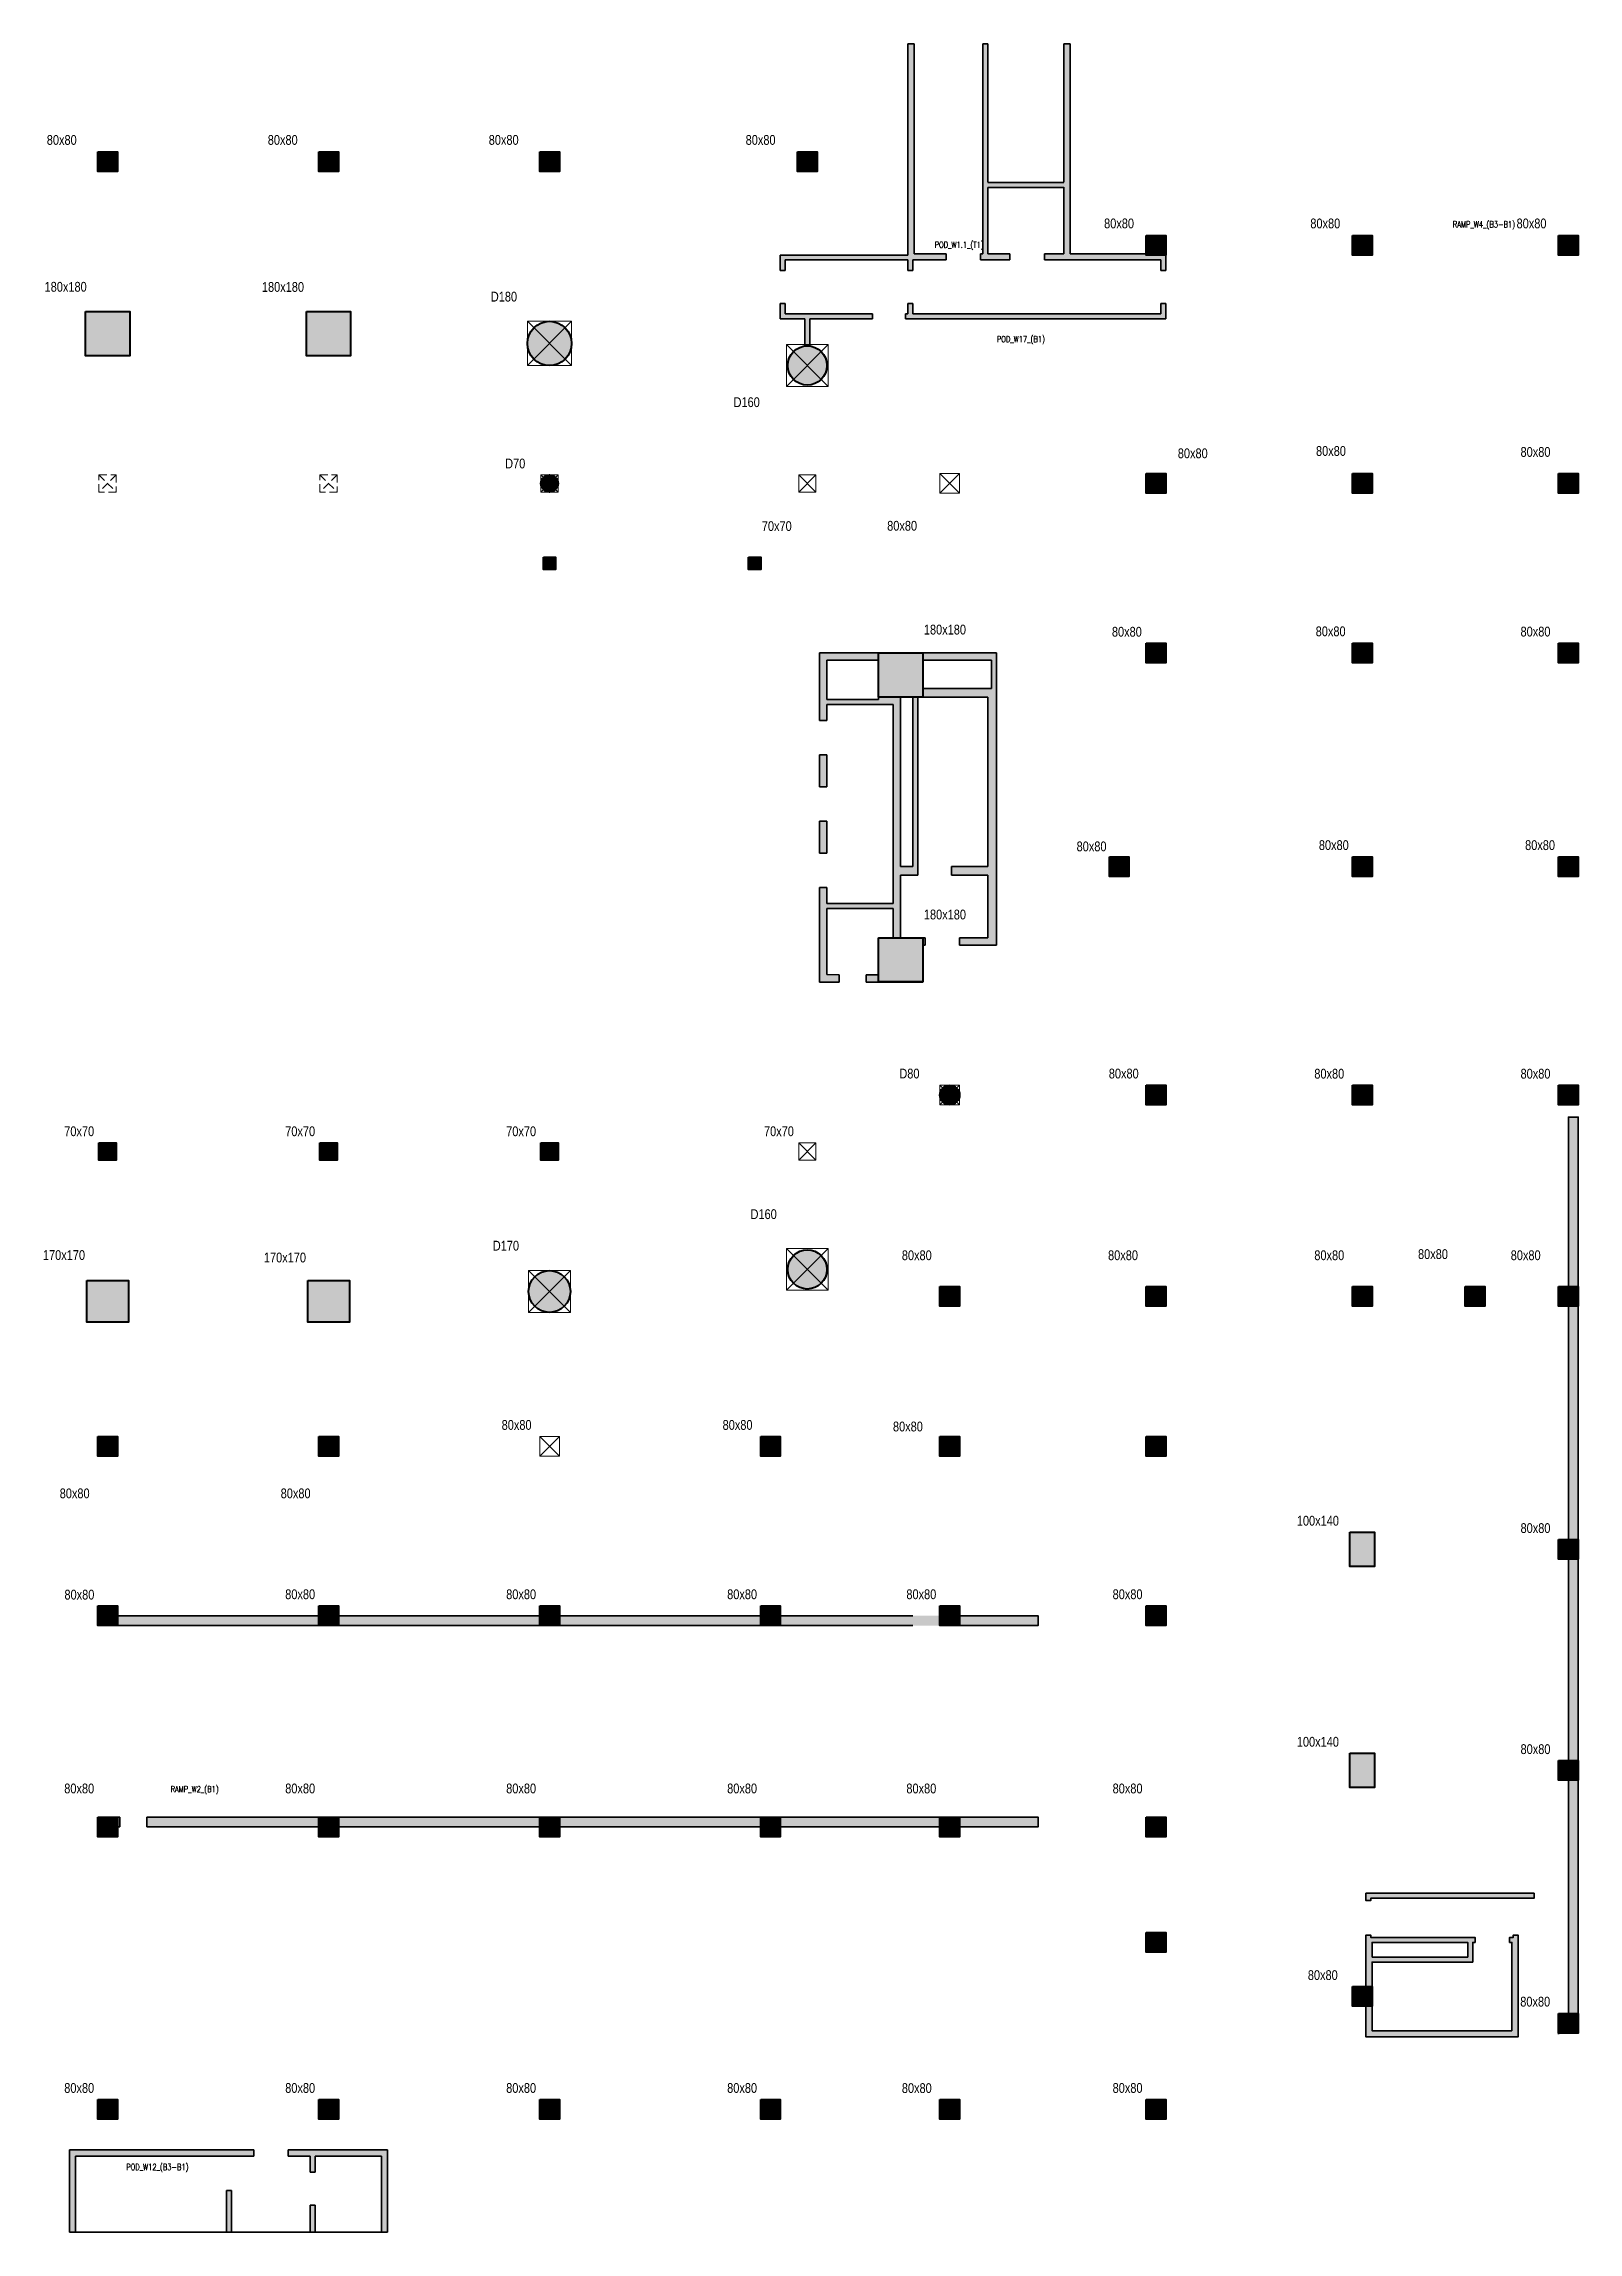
# Model space of a CAD drawing. Header units: millimetres. Extents: x -35878 to 217000, y -30975 to 89500.
# Drawn here: x 52100 to 114600, y 400 to 89500 of the extents above; entities that cross this region are included whole.
import ezdxf
from ezdxf.enums import TextEntityAlignment as Align

# ---------------------------------------------------------------- set-up
doc = ezdxf.new("R2010")
doc.units = ezdxf.units.MM
doc.linetypes.add('HIDDEN2', pattern=[4.7625, 3.175, -1.5875])
doc.layers.get('0').update_dxf_attribs({"lineweight": 20})
doc.layers.get('Defpoints').update_dxf_attribs({"color": 151, "lineweight": 9})
doc.layers.add('NDC. KT Dam', color=32, linetype='Continuous', plot=False)
for name, color, linetype, lineweight in [('NDC_S_BEAM', 3, 'HIDDEN2', 20), ('NDC_S_HATCH COLUMN AND WALL', 251, 'Continuous', 13), ('PD_B1F_Col|PD_B1F_Col|NDC_S-COLUMN', 4, 'Continuous', 40), ('PD_B1F_Col|PD_B1F_Col|NDC_S_HATCH COLUMN AND WALL', 251, 'Continuous', 13), ('PD_B1F_Col|PD_B1F_Col|NDC_S_HIDDEN', 8, 'HIDDEN2', 13), ('PD_B1F_Col|PD_B1F_Col|POD_Core wall_12(B3-B1)$0$NDC_S_WALL', 6, 'Continuous', 35), ('PD_B1F_Col|PD_B1F_Col|POD_Core wall_20.1(B1)$0$NDC_S_WALL', 6, 'Continuous', 35)]:
    doc.layers.add(name, color=color, linetype=linetype, lineweight=lineweight)
doc.styles.add('ARIAL', font='arial.ttf', dxfattribs={"width": 0.8})
doc.styles.add('POD_Core wall_1.1(B1-4F)$0$NDC_BAR 2', font='romans.shx', dxfattribs={"width": 0.8})
doc.styles.add('POD_Core wall_12(B3-B1)$0$NDC_BAR 2', font='romans.shx', dxfattribs={"width": 0.8})
doc.styles.add('POD_Core wall_17(B1)$0$NDC_BAR 2', font='romans.shx', dxfattribs={"width": 0.8})
doc.styles.add('Ramp wall 2.1(B1)$0$NDC_BAR 2', font='romans.shx', dxfattribs={"width": 0.8})
doc.styles.add('Ramp wall 4.1(B1)$0$NDC_BAR 2', font='romans.shx', dxfattribs={"width": 0.8})

msp = doc.modelspace()

# ---------------------------------------------------------------- texts
at = {"layer": 'Defpoints', "width": 0.8}
for s, style, p in [('RAMP_W4_(B3-B1)', 'Ramp wall 4.1(B1)$0$NDC_BAR 2', (109491, 82023)), ('POD_W1.1_(T1)', 'POD_Core wall_1.1(B1-4F)$0$NDC_BAR 2', (88384, 81192)), ('POD_W17_(B1)', 'POD_Core wall_17(B1)$0$NDC_BAR 2', (90919, 77350)), ('RAMP_W2_(B1)', 'Ramp wall 2.1(B1)$0$NDC_BAR 2', (57265, 18315)), ('POD_W12_(B3-B1)', 'POD_Core wall_12(B3-B1)$0$NDC_BAR 2', (55460, 2933))]:
    msp.add_text(s, height=250, dxfattribs=dict(at, style=style)).set_placement(p)
at = {"layer": 'NDC. KT Dam', "style": 'ARIAL', "width": 0.8}
for s, p in [('80x80', (52833, 85585)), ('80x80', (61833, 85585)), ('80x80', (70833, 85586)), ('80x80', (81297, 85585)), ('80x80', (95897, 82185)), ('80x80', (104297, 82185)), ('80x80', (112697, 82185)), ('180x180', (52992, 79605)), ('180x180', (61843, 79600)), ('D180', (70844, 79205)), ('D160', (80730, 74908)), ('80x80', (104528, 72921)), ('80x80', (112859, 72882)), ('D70', (71303, 72411)), ('80x80', (98899, 72826)), ('70x70', (81956, 69862)), ('80x80', (87061, 69875)), ('180x180', (88805, 65649)), ('80x80', (96215, 65561)), ('80x80', (104515, 65578)), ('80x80', (112859, 65568)), ('80x80', (94777, 56823)), ('80x80', (104644, 56874)), ('80x80', (113044, 56874)), ('180x180', (88805, 54049)), ('D80', (87358, 47574)), ('80x80', (96088, 47574)), ('80x80', (104459, 47568)), ('80x80', (112859, 47568)), ('70x70', (53544, 45224)), ('70x70', (62544, 45224)), ('70x70', (71544, 45224)), ('70x70', (82044, 45224)), ('D160', (81422, 41850)), ('170x170', (52924, 40184)), ('170x170', (61924, 40084)), ('D170', (70924, 40566)), ('80x80', (87659, 40176)), ('80x80', (96059, 40176)), ('80x80', (104459, 40176)), ('80x80', (108683, 40223)), ('80x80', (112459, 40176)), ('80x80', (71359, 33268)), ('80x80', (80359, 33268)), ('80x80', (87297, 33203)), ('80x80', (53359, 30481)), ('80x80', (62359, 30481)), ('100x140', (103995, 29368)), ('80x80', (112859, 29068)), ('80x80', (53552, 26359)), ('80x80', (62544, 26374)), ('80x80', (71544, 26374)), ('80x80', (80544, 26374)), ('80x80', (87844, 26374)), ('80x80', (96244, 26374)), ('100x140', (103995, 20368)), ('80x80', (112859, 20068)), ('80x80', (53544, 18467)), ('80x80', (62544, 18467)), ('80x80', (71544, 18467)), ('80x80', (80544, 18467)), ('80x80', (87844, 18467)), ('80x80', (96244, 18467)), ('80x80', (104195, 10868)), ('80x80', (112847, 9788)), ('80x80', (53544, 6274)), ('80x80', (62544, 6274)), ('80x80', (71544, 6274)), ('80x80', (80544, 6274)), ('80x80', (87659, 6268)), ('80x80', (96244, 6274))]:
    msp.add_text(s, height=400, dxfattribs=at).set_placement(p, align=Align.MIDDLE_CENTER)

# ---------------------------------------------------------------- blocks, each defined once
blk = doc.blocks.new('cot')
at = {"layer": 'PD_B1F_Col|PD_B1F_Col|NDC_S_HATCH COLUMN AND WALL', "ltscale": 0.005}
h = blk.add_hatch(color=256, dxfattribs=at)
h.dxf.hatch_style = 1
h.paths.add_polyline_path([(-0.5, 0.5), (0.5, 0.5), (0.5, -0.5), (-0.5, -0.5)])
at = {"layer": 'PD_B1F_Col|PD_B1F_Col|NDC_S-COLUMN', "ltscale": 0.005}
blk.add_lwpolyline([(-0.5, 0.5), (0.5, 0.5), (0.5, -0.5), (-0.5, -0.5)], close=True, dxfattribs=at)
blk = doc.blocks.new('cottron')
at = {"layer": 'PD_B1F_Col|PD_B1F_Col|NDC_S_HATCH COLUMN AND WALL'}
h = blk.add_hatch(color=256, dxfattribs=at)
h.dxf.hatch_style = 1
h.paths.add_polyline_path([(-0.5, 0, 1), (0.5, 0, 1)])
at = {"layer": 'PD_B1F_Col|PD_B1F_Col|NDC_S-COLUMN', "ltscale": 0.005}
blk.add_circle((0, 0), 0.5, dxfattribs=at)
blk = doc.blocks.new('cotdung')
at = {"layer": 'PD_B1F_Col|PD_B1F_Col|NDC_S_HIDDEN', "ltscale": 100}
for p, q in [((-0.5, 0.5), (0.5, -0.5)), ((0.5, 0.5), (-0.5, -0.5))]:
    blk.add_line(p, q, dxfattribs=at)
blk.add_lwpolyline([(-0.5, 0.5), (0.5, 0.5), (0.5, -0.5), (-0.5, -0.5)], close=True, dxfattribs=at)

# ---------------------------------------------------------------- hatches: boundary and pattern name
at = {"layer": '', "ltscale": 200}
h = msp.add_hatch(color=251, dxfattribs=at)
h.dxf.hatch_style = 1
h.paths.add_polyline_path([(72450, 68600), (72950, 68600), (72950, 68100), (72450, 68100)])
h = msp.add_hatch(color=251, dxfattribs=at)
h.dxf.hatch_style = 1
h.paths.add_polyline_path([(80800, 68600), (81300, 68600), (81300, 68100), (80800, 68100)])
h = msp.add_hatch(color=251, dxfattribs=at)
h.dxf.hatch_style = 1
h.paths.add_polyline_path([(60650, 3500), (60650, 3750), (53150, 3750), (53150, 400), (53400, 400), (53400, 3500)])
h.paths.add_polyline_path([(63150, 3500), (65850, 3500), (65850, 400), (66100, 400), (66100, 3750), (62050, 3750), (62050, 3500), (62950, 3500), (62950, 2850), (63150, 2850)])
h.paths.add_polyline_path([(62950, 400), (63150, 400), (63150, 1500), (62950, 1500)], flags=17)
h.paths.add_polyline_path([(59750, 2100), (59550, 2100), (59550, 400), (59750, 400)])
at = {"layer": 'NDC_S_BEAM', "ltscale": 200}
h = msp.add_hatch(color=251, dxfattribs=at)
h.dxf.hatch_style = 1
h.paths.add_polyline_path([(87550, 89500), (87300, 89500), (87300, 80900), (82100, 80900), (82100, 80275), (82300, 80275), (82300, 80700), (87300, 80700), (87300, 80275), (87500, 80275), (87500, 80700), (88850, 80700), (88850, 80950), (87550, 80950)])
h.paths.add_polyline_path([(97800, 78925), (97600, 78925), (97600, 78500), (87500, 78500), (87500, 78925), (87300, 78925), (87300, 78500), (87200, 78500), (87200, 78300), (97800, 78300)])
h.paths.add_polyline_path([(85850, 78500), (82300, 78500), (82300, 78925), (82100, 78925), (82100, 78300), (83100, 78300), (83100, 77200), (83300, 77200), (83300, 78300), (85850, 78300)])
h.paths.add_polyline_path([(92855, 80950), (92855, 80700), (97600, 80700), (97600, 80275), (97800, 80275), (97800, 80900), (97000, 80900), (97000, 80950), (93900, 80950), (93900, 89500), (93650, 89500), (93650, 83850), (90550, 83850), (90550, 89500), (90350, 89500), (90350, 80950), (90245, 80950), (90248, 80700), (91456, 80700), (91454, 80950), (90550, 80950), (90550, 83652), (93650, 83648), (93650, 80951)])
h = msp.add_hatch(color=251, dxfattribs=at)
h.dxf.hatch_style = 1
h.paths.add_polyline_path([(90900, 64700), (87900, 64700), (87900, 64400), (90700, 64400), (90700, 63250), (87900, 63250), (87900, 62900), (90550, 62900), (90550, 56000), (89075, 56000), (89075, 55650), (90550, 55650), (90550, 53100), (89398, 53100), (89398, 52800), (90900, 52800)])
h.paths.add_polyline_path([(87700, 62900), (87500, 62900), (87500, 56000), (87000, 56000), (87000, 62900), (86100, 62900), (86100, 62800), (84000, 62800), (84000, 64400), (86100, 64400), (86100, 64700), (83700, 64700), (83700, 61950), (84000, 61950), (84000, 62600), (86700, 62600), (86700, 54500), (84000, 54500), (84000, 55150), (83700, 55150), (83700, 51300), (84500, 51300), (84500, 51599), (84000, 51600), (84000, 54300), (86700, 54300), (86700, 53100), (87000, 53100), (87000, 55650), (87700, 55650)])
h.paths.add_polyline_path([(86100, 51598), (85600, 51598), (85600, 51300), (86100, 51300)])
h.paths.add_polyline_path([(87998, 53100), (87900, 53100), (87900, 52800), (87998, 52800)], flags=17)
h.paths.add_polyline_path([(84000, 57850), (83700, 57850), (83700, 56550), (84000, 56550)], flags=17)
h.paths.add_polyline_path([(84000, 60550), (83700, 60550), (83700, 59250), (84000, 59250)], flags=17)
at = {"layer": 'NDC_S_HATCH COLUMN AND WALL', "ltscale": 200}
h = msp.add_hatch(color=251, dxfattribs=at)
h.dxf.hatch_style = 1
h.paths.add_polyline_path([(112600, 14000), (112800, 14000), (112800, 14200), (105950, 14200), (105950, 13900), (106150, 13900), (106150, 14000)])
h = msp.add_hatch(color=251, dxfattribs=at)
h.dxf.hatch_style = 1
h.paths.add_polyline_path([(106150, 12400), (106150, 12500), (105950, 12500), (105950, 8350), (112150, 8350), (112150, 12500), (111950, 12500), (111950, 12400), (111800, 12400), (111800, 12200), (111900, 12200), (111900, 8600), (106200, 8600), (106200, 11400), (110300, 11400), (110300, 12200), (110400, 12200), (110400, 12400)])
h.paths.add_polyline_path([(110100, 12200), (110100, 11600), (106200, 11600), (106200, 12200)], flags=16)
at = {"layer": 'PD_B1F_Col|PD_B1F_Col|NDC_S_HATCH COLUMN AND WALL', "ltscale": 0.005}
h = msp.add_hatch(color=256, dxfattribs=at)
h.dxf.hatch_style = 1
h.paths.add_polyline_path([(114600, 9300), (114200, 9300), (114200, 45800), (114600, 45800)])
h = msp.add_hatch(color=256, dxfattribs=at)
h.dxf.hatch_style = 1
h.paths.add_polyline_path([(92600, 25500), (88600, 25500), (88600, 25100), (92600, 25100)])
h.paths.add_polyline_path([(88600, 25500), (55100, 25500), (55100, 25100), (88600, 25100)])
h = msp.add_hatch(color=256, dxfattribs=at)
h.dxf.hatch_style = 1
h.paths.add_polyline_path([(55200, 16900), (55200, 17300), (55100, 17300), (55100, 16900)])
h.paths.add_polyline_path([(56300, 17300), (56300, 16900), (92600, 16900), (92600, 17300)])

# ---------------------------------------------------------------- linework, layer by layer
at = {"layer": 'PD_B1F_Col|PD_B1F_Col|NDC_S-COLUMN', "ltscale": 0.005}
for points in [[(72450, 68600), (72950, 68600), (72950, 68100), (72450, 68100)], [(80800, 68600), (81300, 68600), (81300, 68100), (80800, 68100)]]:
    msp.add_lwpolyline(points, close=True, dxfattribs=at)
at = {"layer": 'PD_B1F_Col|PD_B1F_Col|NDC_S_HIDDEN', "ltscale": 100}
for p, q in [((54350, 71950), (55050, 71950)), ((54350, 71250), (54350, 71950)), ((54350, 71950), (55050, 71250)), ((55050, 71950), (54350, 71250)), ((55050, 71950), (55050, 71250)), ((63350, 71950), (64050, 71950)), ((63350, 71250), (63350, 71950)), ((63350, 71950), (64050, 71250)), ((64050, 71950), (63350, 71250)), ((64050, 71950), (64050, 71250)), ((55050, 71250), (54350, 71250)), ((64050, 71250), (63350, 71250))]:
    msp.add_line(p, q, dxfattribs=at)
at = {"layer": 'PD_B1F_Col|PD_B1F_Col|POD_Core wall_12(B3-B1)$0$NDC_S_WALL', "ltscale": 200}
for p, q in [((87300, 89500), (87300, 80900)), ((87300, 89500), (87550, 89500)), ((87550, 80950), (87550, 89500)), ((90350, 80950), (90350, 89500)), ((90350, 89500), (90550, 89500)), ((90550, 89500), (90550, 83870)), ((93650, 83867), (93650, 89497)), ((93650, 89497), (93900, 89497)), ((93900, 89497), (93900, 80950)), ((90550, 83852), (93650, 83848)), ((90550, 83650), (90550, 80950)), ((90550, 83650), (93650, 83647)), ((93650, 80950), (93650, 83667)), ((87300, 80900), (82100, 80900)), ((82100, 80900), (82100, 80275)), ((82300, 80275), (82100, 80275)), ((87300, 80700), (82300, 80700)), ((82300, 80700), (82300, 80275)), ((87300, 80700), (87300, 80275)), ((87300, 80275), (87500, 80275)), ((87500, 80700), (88850, 80700)), ((87500, 80275), (87500, 80700)), ((87550, 80950), (88850, 80950)), ((88850, 80950), (88850, 80700)), ((90350, 80950), (90250, 80950)), ((90250, 80950), (90250, 80700)), ((91455, 80700), (90250, 80700)), ((91455, 80950), (90550, 80950)), ((91455, 80950), (91455, 80700)), ((93650, 80950), (92855, 80950)), ((92855, 80950), (92855, 80700)), ((92855, 80700), (97600, 80700)), ((93900, 80950), (97000, 80950)), ((97600, 80700), (97600, 80275)), ((97600, 80275), (97800, 80275)), ((97800, 80900), (97800, 80275)), ((82100, 78925), (82100, 78300)), ((82300, 78925), (82100, 78925)), ((82300, 78925), (82300, 78500)), ((82300, 78500), (85850, 78500)), ((85850, 78500), (85850, 78300)), ((87200, 78500), (87200, 78300)), ((87200, 78500), (87300, 78500)), ((87300, 78925), (87300, 78500)), ((87300, 78925), (87500, 78925)), ((87500, 78925), (87500, 78500)), ((87500, 78500), (97600, 78500)), ((97600, 78925), (97600, 78500)), ((97600, 78925), (97800, 78925)), ((97800, 78925), (97800, 78300)), ((82100, 78300), (83100, 78300)), ((83100, 77200), (83100, 78300)), ((83300, 78300), (85850, 78300)), ((83300, 78300), (83300, 77200)), ((87200, 78300), (97800, 78300)), ((83100, 77200), (83300, 77200)), ((113800, 8500), (113800, 8470)), ((60650, 3750), (53150, 3750)), ((53150, 3750), (53150, 400)), ((60650, 3500), (60650, 3750)), ((66100, 3750), (62050, 3750)), ((62050, 3750), (62050, 3500)), ((66100, 400), (66100, 3750)), ((53400, 400), (53400, 3500)), ((53400, 3500), (60650, 3500)), ((62050, 3500), (62950, 3500)), ((62950, 3500), (62950, 2850)), ((62950, 2850), (63150, 2850)), ((63150, 2850), (63150, 3500)), ((63150, 3500), (65850, 3500)), ((65850, 3500), (65850, 400)), ((59750, 2100), (59550, 2100)), ((59550, 2100), (59550, 400)), ((59750, 400), (59750, 2100)), ((63150, 1500), (62950, 1500)), ((62950, 1500), (62950, 400)), ((63150, 400), (63150, 1500)), ((66100, 400), (53150, 400))]:
    msp.add_line(p, q, dxfattribs=at)
for points in [[(114600, 9300), (114200, 9300), (114200, 45800), (114600, 45800)], [(112600, 14000), (112600, 14000), (106150, 14000), (106150, 13900), (105950, 13900), (105950, 14200), (112800, 14200), (112800, 14000)], [(111900, 8600), (106200, 8600), (106200, 11400), (110300, 11400), (110300, 12200), (110400, 12200), (110400, 12400), (106150, 12400), (106150, 12500), (105950, 12500), (105950, 8350), (112150, 8350), (112150, 12500), (111950, 12500), (111950, 12400), (111800, 12400), (111800, 12200), (111900, 12200)], [(106200, 11600), (110100, 11600), (110100, 12200), (106200, 12200)], [(113800, 8500), (114600, 8500), (114600, 9300), (113800, 9300)]]:
    msp.add_lwpolyline(points, close=True, dxfattribs=at)
at = {"layer": 'PD_B1F_Col|PD_B1F_Col|POD_Core wall_20.1(B1)$0$NDC_S_WALL', "ltscale": 200}
for p, q in [((83700, 61950), (83700, 64700)), ((83700, 64700), (86100, 64700)), ((84000, 62800), (84000, 64400)), ((84000, 64400), (86100, 64400)), ((87900, 64700), (90900, 64700)), ((87900, 64400), (90700, 64400)), ((90700, 63250), (90700, 64400)), ((90900, 52800), (90900, 64700)), ((84000, 62800), (86100, 62800)), ((84000, 61950), (84000, 62600)), ((84000, 62600), (86700, 62600)), ((86100, 62900), (86100, 62800)), ((86700, 62600), (86700, 54500)), ((87000, 62900), (87000, 56000)), ((87500, 56000), (87500, 62900)), ((90550, 62900), (87700, 62900)), ((87700, 55650), (87700, 62900)), ((87900, 63250), (90700, 63250)), ((90550, 56000), (90550, 62900)), ((83700, 61950), (84000, 61950)), ((83700, 59250), (83700, 60550)), ((83700, 60550), (84000, 60550)), ((84000, 59250), (84000, 60550)), ((84000, 59250), (83700, 59250)), ((83700, 56550), (83700, 57850)), ((84000, 57850), (83700, 57850)), ((84000, 56550), (84000, 57850)), ((83700, 56550), (84000, 56550)), ((87500, 56000), (87000, 56000)), ((87000, 55650), (87000, 53102)), ((87000, 55650), (87700, 55650)), ((89075, 56000), (90550, 56000)), ((89075, 56000), (89075, 55650)), ((90550, 55650), (89075, 55650)), ((90550, 53100), (90550, 55650)), ((83700, 55150), (84000, 55150)), ((83700, 51300), (83700, 55150)), ((84000, 54500), (84000, 55150)), ((86700, 54500), (84000, 54500)), ((84000, 51600), (84000, 54300)), ((86700, 54300), (84000, 54300)), ((86700, 54300), (86700, 53102)), ((87900, 53100), (87998, 53100)), ((87900, 52800), (87998, 52800)), ((87998, 52800), (87998, 53100)), ((89398, 53100), (89398, 52800)), ((89398, 53100), (90550, 53100)), ((89398, 52800), (90900, 52800)), ((84500, 51300), (83700, 51300)), ((84500, 51599), (84000, 51600)), ((84500, 51599), (84500, 51299)), ((85600, 51599), (85600, 51299)), ((86100, 51598), (85600, 51598)), ((86100, 51300), (85600, 51300)), ((55200, 16900), (55200, 17300)), ((55200, 17300), (55200, 16900)), ((56300, 17300), (56300, 16900)), ((56300, 17300), (56300, 16900))]:
    msp.add_line(p, q, dxfattribs=at)
for points in [[(86100, 62900), (87900, 62900), (87900, 64700), (86100, 64700)], [(86100, 51300), (87900, 51300), (87900, 53100), (86100, 53100)]]:
    msp.add_lwpolyline(points, close=True, dxfattribs=at)
for points in [[(87500, 25100), (55100, 25100), (55100, 25500), (87500, 25500)], [(88600, 25500), (92600, 25500), (92600, 25100), (88600, 25100)], [(88600, 25500), (88600, 25100)], [(88600, 25100), (88600, 25500)], [(55200, 17300), (55100, 17300), (55100, 16900), (55200, 16900)], [(56300, 16900), (92600, 16900), (92600, 17300), (56300, 17300)]]:
    msp.add_lwpolyline(points, dxfattribs=at)

# ---------------------------------------------------------------- block references
for name, p, xscale, yscale in [('cot', (54700, 84700), 800, 800), ('cot', (63700, 84700), 800, 800), ('cot', (72700, 84701), 800, 800), ('cot', (83200, 84700), 800, 800), ('cot', (97400, 81300), 800, 800), ('cot', (105800, 81300), 800, 800), ('cot', (114200, 81300), 800, 800), ('cot', (54700, 77700), 1800, 1800), ('cot', (63700, 77700), 1800, 1800), ('cotdung', (72700, 77300), 1800, 1800), ('cotdung', (83200, 76400), 1700, 1700), ('cotdung', (72700, 71600), 700, 700), ('cotdung', (83200, 71600), 700, 700), ('cotdung', (89000, 71600), 800, 800), ('cot', (97400, 71600), 800, 800), ('cot', (105800, 71600), 800, 800), ('cot', (114200, 71600), 800, 800), ('cot', (97400, 64700), 800, 800), ('cot', (105800, 64700), 800, 800), ('cot', (114200, 64700), 800, 800), ('cot', (87000, 63800), 1800, 1800), ('cot', (105800, 56000), 800, 800), ('cot', (114200, 56000), 800, 800), ('cot', (87000, 52202), 1800, 1800), ('cot', (105800, 46700), 800, 800), ('cot', (114200, 46700), 800, 800), ('cot', (54700, 44400), 700, 700), ('cot', (63700, 44400), 700, 700), ('cot', (72700, 44400), 700, 700), ('cotdung', (83200, 44400), 700, 700), ('cotdung', (83200, 39600), 1700, 1700), ('cotdung', (72700, 38700), 1700, 1700), ('cot', (54700, 38300), 1700, 1700), ('cot', (63700, 38300), 1700, 1700), ('cot', (89000, 38500), 800, 800), ('cot', (97400, 38500), 800, 800), ('cot', (105800, 38500), 800, 800), ('cot', (110400, 38500), 800, 800), ('cot', (114200, 38500), 800, 800), ('cot', (54700, 32400), 800, 800), ('cot', (63700, 32400), 800, 800), ('cotdung', (72700, 32400), 800, 800), ('cot', (81700, 32400), 800, 800), ('cot', (89000, 32400), 800, 800), ('cot', (97400, 32400), 800, 800), ('cot', (105800, 28200), 1000, 1400), ('cot', (114200, 28200), 800, 800), ('cot', (54700, 25500), 800, 800), ('cot', (63700, 25500), 800, 800), ('cot', (72700, 25500), 800, 800), ('cot', (81700, 25500), 800, 800), ('cot', (89000, 25500), 800, 800), ('cot', (97400, 25500), 800, 800), ('cot', (105800, 19200), 1000, 1400), ('cot', (114200, 19200), 800, 800), ('cot', (54700, 16900), 800, 800), ('cot', (63700, 16900), 800, 800), ('cot', (72700, 16900), 800, 800), ('cot', (81700, 16900), 800, 800), ('cot', (89000, 16900), 800, 800), ('cot', (97400, 16900), 800, 800), ('cot', (97400, 12200), 800, 800), ('cot', (105800, 10000), 800, 800), ('cot', (114200, 8900), 800, 800), ('cot', (54700, 5400), 800, 800), ('cot', (63700, 5400), 800, 800), ('cot', (72700, 5400), 800, 800), ('cot', (81700, 5400), 800, 800), ('cot', (89000, 5400), 800, 800), ('cot', (97400, 5400), 800, 800)]:
    msp.add_blockref(name, p, dxfattribs=dict(xscale=xscale, yscale=yscale))
for name, p, xscale, yscale, zscale in [('cottron', (72700, 77300), 1800, 1800, 1700), ('cottron', (83200, 76400), 1600, 1600, 1700), ('cottron', (72700, 71600), 700, 700, 700), ('cotdung', (89000, 46702), 800, 800, 800), ('cottron', (89000, 46700), 800, 800, 800), ('cottron', (83200, 39600), 1600, 1600, 1700), ('cottron', (72700, 38700), 1700, 1700, 1700)]:
    msp.add_blockref(name, p, dxfattribs=dict(xscale=xscale, yscale=yscale, zscale=zscale))
at = {"layer": 'NDC_S_HATCH COLUMN AND WALL', "ltscale": 200, "xscale": 800, "yscale": 800}
for p in [(95902, 56000), (97402, 46700)]:
    msp.add_blockref('cot', p, dxfattribs=at)

msp.set_redraw_order([(e.dxf.handle, doc.entitydb.next_handle()) for e in msp.query("TEXT MTEXT ATTDEF DIMENSION ARC_DIMENSION")])  # texts and dimensions are drawn at this point

doc.saveas('drawing.dxf')
